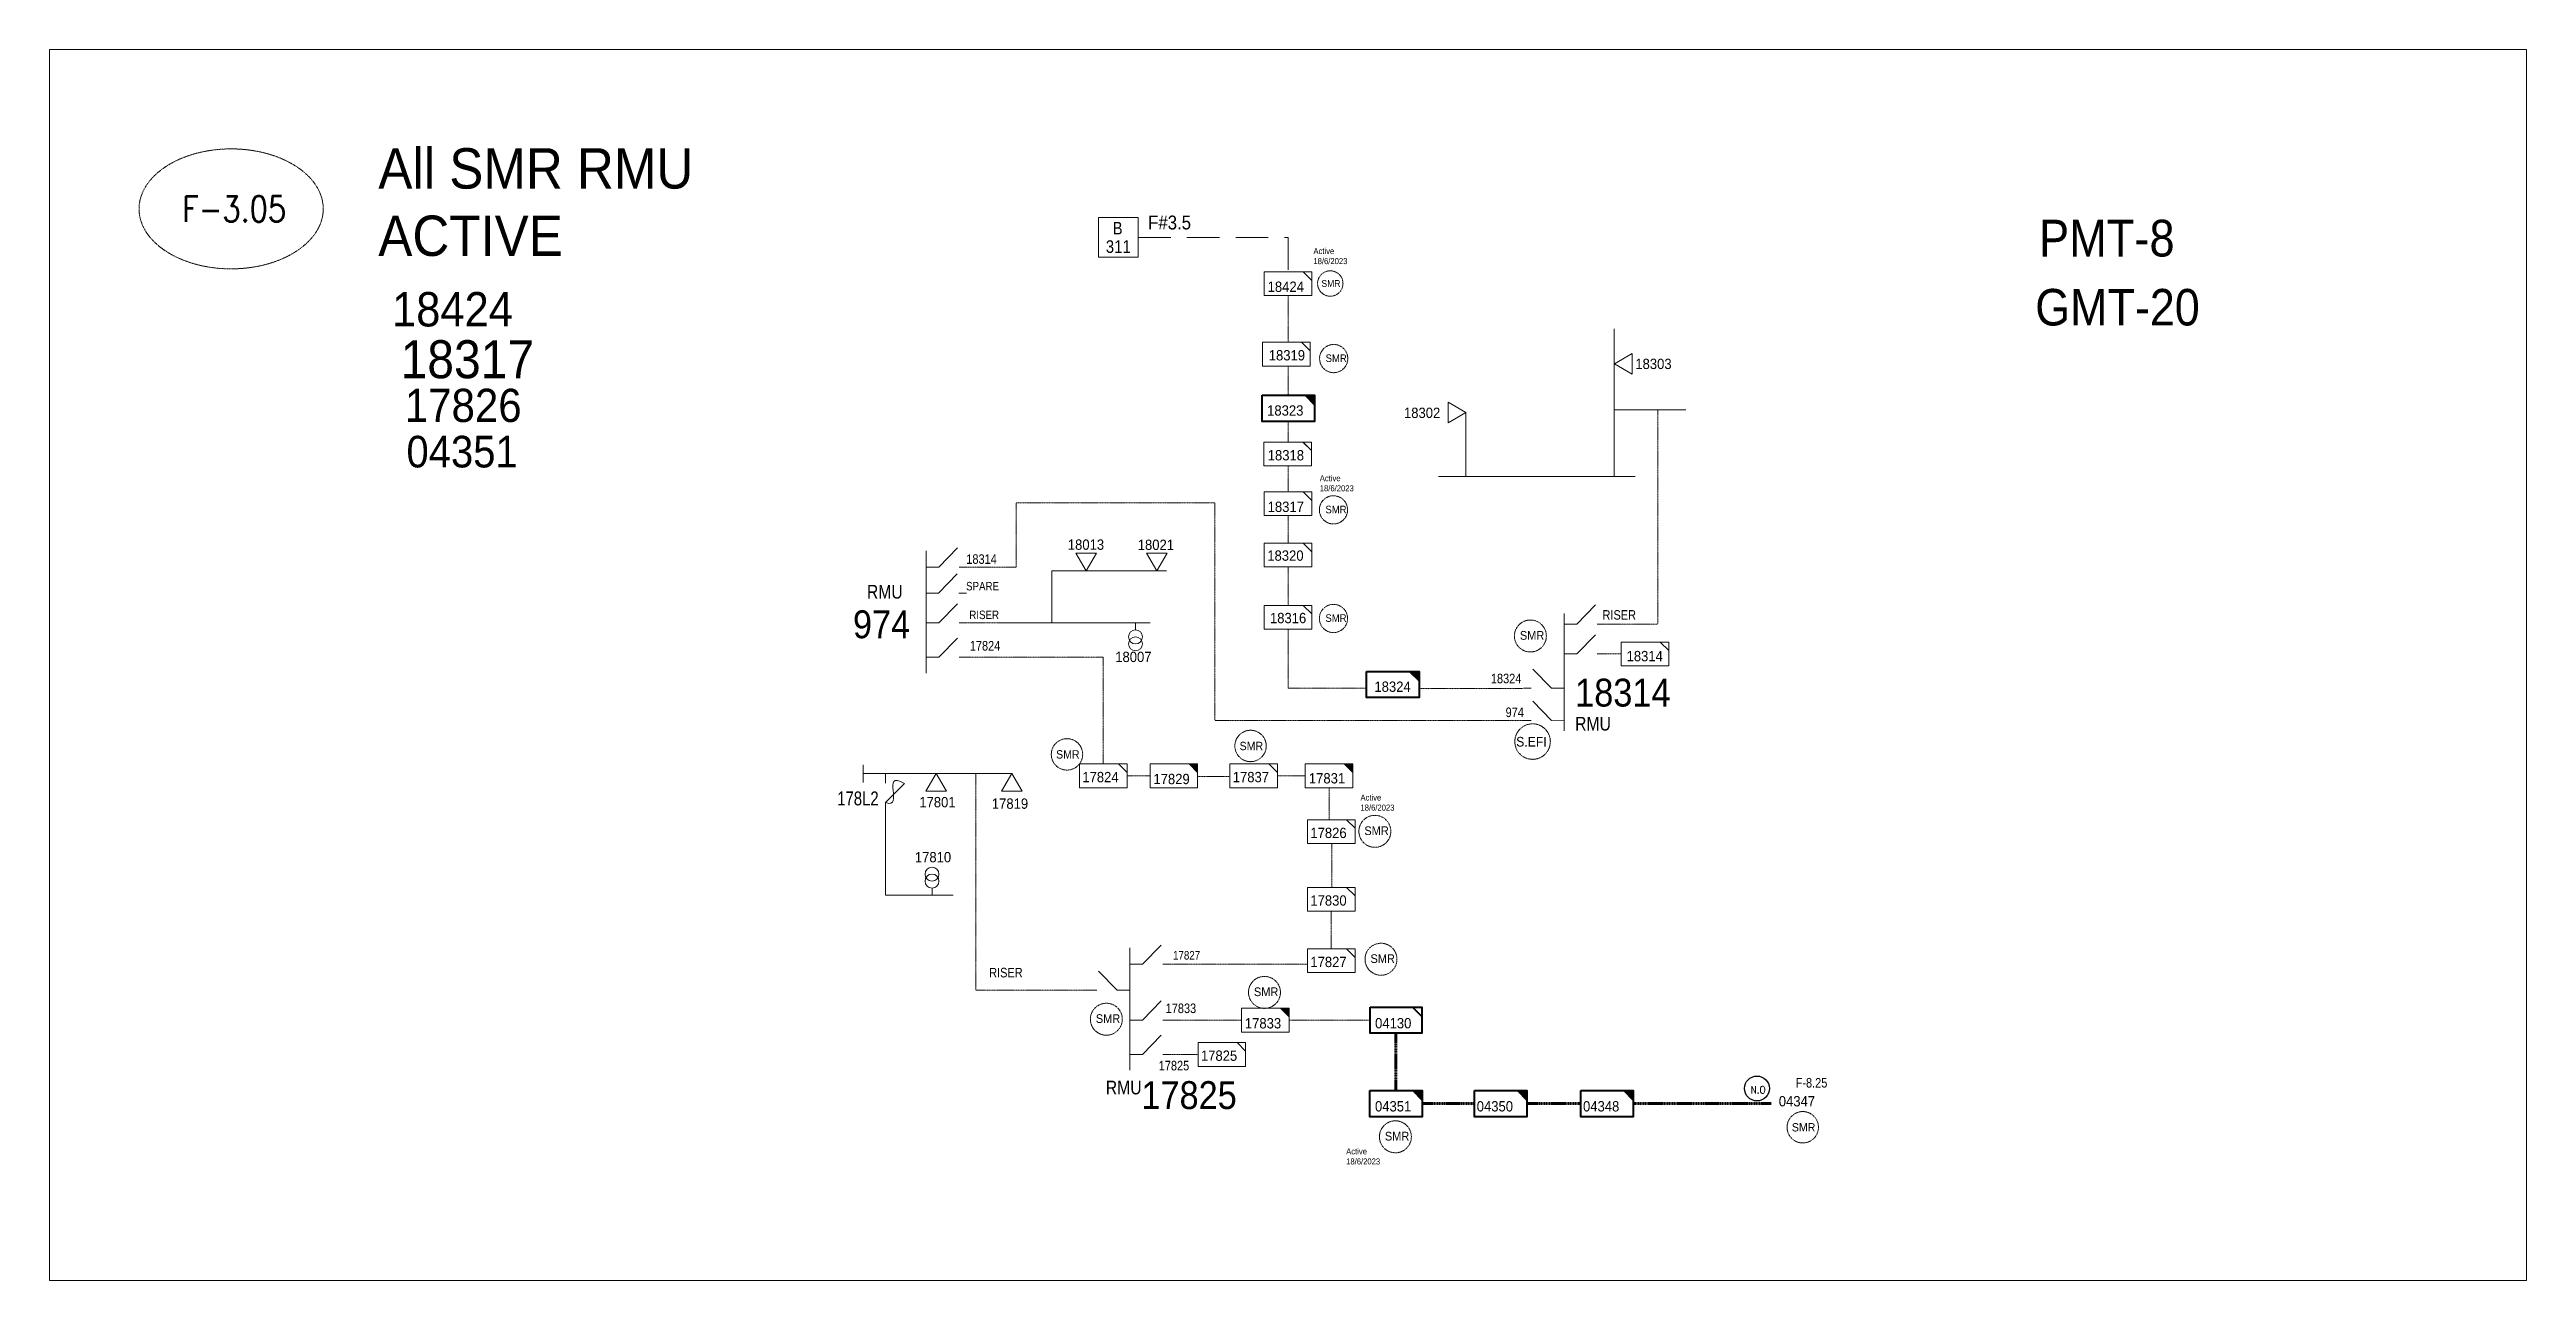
# Model space of a CAD drawing. Header units: metres. Extents: x 65984 to 144644, y -19036 to 23726.
# Drawn here: x 111676 to 112564, y 12996 to 13437 of the extents above; entities that cross this region are included whole.
import ezdxf
from ezdxf.enums import TextEntityAlignment as Align

# ---------------------------------------------------------------- set-up
doc = ezdxf.new("R2010")
doc.units = ezdxf.units.M
doc.header["$MEASUREMENT"] = 0
doc.linetypes.add('DGN Style 3', pattern=[0.013877, 0, -0.013877])
doc.linetypes.add('HIDDEN2', pattern=[2381.25, 1587.5, -793.75])
doc.layers.get('0').update_dxf_attribs({"color": 95, "lineweight": 40})
for name, color, linetype, lineweight in [('d_eos', 111, 'Continuous', 40), ('d_eos no', 121, 'Continuous', 40), ('d_fco', 5, 'Continuous', 40), ('d_fco text', 95, 'Continuous', 40), ('d_oh branch', 94, 'Continuous', 40), ('d_switch', 95, 'Continuous', 40), ('d_tf', 1, 'Continuous', 40), ('d_tf no', 6, 'Continuous', 40), ('d_tf_200', 1, 'Continuous', 40), ('d_ug cable', 95, 'Continuous', 40), ('d_ug main line', 95, 'Continuous', 40), ('d_unit sub', 7, 'Continuous', 40), ('FDR  1  05', 172, 'Continuous', 40), ('fedr no', 95, 'Continuous', 40), ('GRID STATION 01', 7, 'Continuous', 40), ('Level 37', 7, 'Continuous', 0), ('O H MAIN FEEDER', 4, 'Continuous', 100), ('SW N O', 114, 'Continuous', 30)]:
    doc.layers.add(name, color=color, linetype=linetype, lineweight=lineweight)
doc.styles.add('NASKHF', font='naskhf.shx', dxfattribs={"height": 8})
doc.styles.add('Style-Arial', font='arial.ttf')
doc.styles.add('Style-ENGINEERING', font='ENGINEERING.shx')
doc.styles.add('Style-msdefault', font='msdefault.shx')
doc.styles.add('Style-STANDARD', font='STANDARD.shx')

msp = doc.modelspace()

# ---------------------------------------------------------------- texts
at = {"layer": 'd_eos no', "color": 7, "linetype": 'Continuous', "lineweight": 13, "style": 'Style-Arial', "width": 0.88}
for s, height, p in [('PMT-8', 13.183, (112389.01, 13376.11)), ('974', 10, (111963.72, 13236.11)), ('17825', 10, (112067.16, 13067.36))]:
    msp.add_text(s, height=height, dxfattribs=at).set_placement(p, align=Align.TOP_LEFT)
at = {"layer": 'd_eos no', "color": 2, "linetype": 'Continuous', "lineweight": 13, "style": 'Style-Arial', "width": 0.88}
msp.add_text('18314', height=10, dxfattribs=at).set_placement((112222.69, 13211.63), align=Align.TOP_LEFT)
at = {"layer": 'd_eos no', "color": 7, "linetype": 'Continuous', "lineweight": 13, "insert": (112387.65, 13351.29), "char_height": 13.088, "attachment_point": 1, "style": 'NASKHF'}
msp.add_mtext('\\fArial|b0|i0|c178178|p39;\\H1x;\\W0.88;GMT-20\\P', dxfattribs=at)
at = {"layer": 'd_fco text', "color": 7, "linetype": 'Continuous', "lineweight": 13, "style": 'Style-msdefault', "width": 0.8}
msp.add_text('178L2', height=5, dxfattribs=at).set_placement((111972.94, 13166.2), align=Align.RIGHT)
at = {"layer": 'd_switch', "color": 191, "linetype": 'Continuous', "lineweight": 13, "style": 'Style-ENGINEERING', "width": 0.857143}
for s, p in [('18314', (112004.37, 13256.2)), ('RISER', (112232.49, 13236.18)), ('17833', (112075.85, 13095.19))]:
    msp.add_text(s, height=3.43, dxfattribs=at).set_placement(p, align=Align.TOP_LEFT)
for s, height, p in [('SPARE', 3.045, (112016.11, 13246.3)), ('RISER', 3.045, (112016.11, 13236.02)), ('17824', 3.43, (112016.55, 13225.12)), ('18324', 3.43, (112203.39, 13213.39)), ('974', 3.43, (112204.3, 13201.28)), ('17827', 3.045, (112088.21, 13114)), ('RISER', 3.43, (112024.58, 13107.98)), ('17825', 3.43, (112084.3, 13074.65))]:
    msp.add_text(s, height=height, dxfattribs=at).set_placement(p, align=Align.TOP_RIGHT)
at = {"layer": 'd_switch', "color": 2, "linetype": 'Continuous', "lineweight": 13, "style": 'Style-ENGINEERING', "width": 0.857143}
msp.add_text('F-8.25', height=3.43, dxfattribs=at).set_placement((112313.11, 13068.5), align=Align.TOP_RIGHT)
at = {"layer": 'd_tf no', "color": 121, "linetype": 'Continuous', "lineweight": 13, "style": 'Style-msdefault', "width": 0.945946}
for s, height, p in [('18424', 12.329, (111798.45, 13350.19)), ('18424', 3.7, (112112.42, 13353.95)), ('18317', 13.616, (111801.51, 13332.92)), ('17826', 11.904, (111803.04, 13315.52)), ('18317', 3.7, (112112.42, 13275.07)), ('17826', 3.7, (112127.73, 13158.2))]:
    msp.add_text(s, height=height, dxfattribs=at).set_placement(p, align=Align.TOP_LEFT)
at = {"layer": 'd_tf no', "color": 1, "linetype": 'Continuous', "lineweight": 40, "style": 'Style-msdefault', "width": 0.945946}
for height, p in [(2.428, (112131.7, 13354.47)), (2.697, (112133.21, 13327.82)), (2.697, (112133.13, 13273.6)), (2.697, (112133.13, 13234.68)), (2.997, (112036.56, 13185.98)), (2.997, (112102.37, 13188.99)), (2.997, (112300.38, 13052.33))]:
    msp.add_text('SMR', height=height, dxfattribs=at).set_placement(p, align=Align.TOP_LEFT)
at = {"layer": 'd_tf no', "color": 2, "linetype": 'Continuous', "lineweight": 13, "style": 'Style-msdefault', "width": 0.945946}
for s, p in [('18319', (112112.82, 13329.38)), ('18316', (112113.24, 13235.2)), ('17824', (112045.96, 13178.2)), ('17837', (112099.9, 13178.2)), ('17827', (112127.73, 13111.94)), ('17833', (112104.25, 13089.96))]:
    msp.add_text(s, height=3.7, dxfattribs=at).set_placement(p, align=Align.TOP_LEFT)
at = {"layer": 'd_tf no', "color": 21, "linetype": 'Continuous', "lineweight": 13, "style": 'Style-msdefault', "width": 0.945946}
for s, p in [('18303', (112244.25, 13326.29)), ('18323', (112112.23, 13309.59)), ('18302', (112161.3, 13308.75)), ('18318', (112112.45, 13293.55)), ('18013', (112040.76, 13261.51)), ('18021', (112065.84, 13261.45)), ('18320', (112112.29, 13257.58)), ('18007', (112057.77, 13221.28)), ('18314', (112241.12, 13221.56)), ('18324', (112150.7, 13210.6)), ('17829', (112071.46, 13177.51)), ('17831', (112127.2, 13177.77)), ('17801', (111987.51, 13169.22)), ('17819', (112013.53, 13168.69)), ('17810', (111985.92, 13149.5)), ('17830', (112127.73, 13133.97)), ('17825', (112088.49, 13078.35))]:
    msp.add_text(s, height=3.7, dxfattribs=at).set_placement(p, align=Align.TOP_LEFT)
at = {"layer": 'd_tf no', "color": 121, "linetype": 'Continuous', "lineweight": 40, "style": 'Style-msdefault', "width": 0.945946}
for height, p in [(11.336, (111803.63, 13298.66)), (3.7, (112150.91, 13060.2))]:
    msp.add_text('04351', height=height, dxfattribs=at).set_placement(p, align=Align.TOP_LEFT)
at = {"layer": 'd_tf no', "color": 21, "linetype": 'Continuous', "lineweight": 40, "style": 'Style-msdefault', "width": 0.945946}
for s, p in [('04130', (112150.94, 13089.99)), ('04350', (112187.39, 13060.2)), ('04348', (112225.5, 13060.2))]:
    msp.add_text(s, height=3.7, dxfattribs=at).set_placement(p, align=Align.TOP_LEFT)
at = {"layer": 'd_tf no', "color": 2, "linetype": 'Continuous', "lineweight": 40, "style": 'Style-msdefault', "width": 0.945946}
msp.add_text('04347', height=3.7, dxfattribs=at).set_placement((112295.7, 13062.02), align=Align.TOP_LEFT)
at = {"layer": 'd_tf no', "color": 121, "linetype": 'Continuous', "lineweight": 40, "attachment_point": 1, "style": 'NASKHF'}
for s, insert, char_height in [('\\Fmsdefault;\\H1x;\\W0.945946;All SMR RMU \\PACTIVE', (111793.54, 13401.74), 14.4776), ('\\Fmsdefault;\\H1x;\\W0.945946;Active\\P18/6/2023', (112128.84, 13365.96), 2.163), ('\\Fmsdefault;\\H1x;\\W0.945946;Active\\P18/6/2023', (112131.12, 13284.54), 2.163), ('\\Fmsdefault;\\H1x;\\W0.945946;Active\\P18/6/2023', (112145.71, 13170.1), 2.163), ('\\Fmsdefault;\\H1x;\\W0.945946;Active\\P18/6/2023', (112140.58, 13043.28), 2.163)]:
    msp.add_mtext(s, dxfattribs=dict(at, insert=insert, char_height=char_height))
at = {"layer": 'd_tf no', "color": 1, "linetype": 'Continuous', "lineweight": 40, "attachment_point": 1, "style": 'NASKHF'}
for s, insert, char_height in [('\\Fmsdefault;\\H1x;\\W0.945946;SMR', (112202.85, 13228.69), 3.1202), ('\\Fmsdefault;\\H1x;\\W0.945946;S.EFI', (112201.52, 13190.75), 3.4669), ('\\Fmsdefault;\\H1x;\\W0.945946;SMR', (112147.09, 13158.69), 3.1202), ('\\Fmsdefault;\\H1x;\\W0.945946;SMR', (112149.28, 13112.84), 3.1202), ('\\Fmsdefault;\\H1x;\\W0.945946;SMR', (112107.49, 13100.96), 3.1202), ('\\Fmsdefault;\\H1x;\\W0.945946;SMR', (112050.8, 13091.35), 3.1202), ('\\Fmsdefault;\\H1x;\\W0.945946;SMR', (112154.45, 13049.21), 3.1202)]:
    msp.add_mtext(s, dxfattribs=dict(at, insert=insert, char_height=char_height))
at = {"layer": 'fedr no', "color": 6, "linetype": 'Continuous', "lineweight": 13, "style": 'Style-STANDARD', "width": 0.909091}
msp.add_text('F-3.05', height=9.19, dxfattribs=at).set_placement((111741.86, 13380), align=Align.MIDDLE_CENTER)
at = {"layer": 'GRID STATION 01', "linetype": 'Continuous', "lineweight": 13, "style": 'Style-msdefault'}
for s, height, width, p in [('F#3.5', 5, 0.9, (112069.56, 13377.61)), ('311', 4.5, 0.888889, (112054.4, 13368.73)), ('B', 4.5, 0.888889, (112056.84, 13375.32))]:
    msp.add_text(s, height=height, dxfattribs=dict(at, width=width)).set_placement(p, align=Align.TOP_LEFT)
at = {"layer": 'Level 37', "color": 7, "linetype": 'Continuous', "lineweight": 13, "style": 'Style-msdefault', "width": 0.86}
for p in [(111981.56, 13245.21), (112235.49, 13197.93), (112067.21, 13067.53)]:
    msp.add_text('RMU', height=4.9, rotation=0.00037, dxfattribs=at).set_placement(p, align=Align.TOP_RIGHT)

# ---------------------------------------------------------------- blocks, each defined once
blk = doc.blocks.new('TF_8')
at = {"color": 0, "linetype": 'ByBlock', "lineweight": -2}
blk.add_line((6.3, 4.95), (9.9, 1.35), dxfattribs=at)
blk.add_3dface([(-10.1, 4.95), (9.9, 4.95), (9.9, -5.05), (-10.1, -5.05)], dxfattribs=at)
blk = doc.blocks.new('TFU_116')
at = {"layer": 'd_tf_200', "color": 21, "linetype": 'Continuous', "lineweight": 13}
blk.add_line((0, 10), (0, 0), dxfattribs=at)
for centre in [(0, 30), (0, 20)]:
    blk.add_circle(centre, 10, dxfattribs=at)
blk = doc.blocks.new('exist.us-1000kva')
at = {"color": 0, "linetype": 'ByBlock', "lineweight": -2, "flags": 128}
blk.add_lwpolyline([(40, 12.9), (32.8, 20), (40, 20)], close=True, dxfattribs=at)
at = {"color": 0, "linetype": 'ByBlock', "lineweight": -2, "extrusion": (0, 0, -1)}
blk.add_solid([(-40, 12.9), (-32.8, 20), (-40, 20)], dxfattribs=at)
at = {"color": 0, "linetype": 'ByBlock', "lineweight": -2, "xscale": 2, "yscale": 2}
blk.add_blockref('TF_8', (20.2, 10.1), dxfattribs=at)
blk = doc.blocks.new('*U1012')
at = {"layer": 'd_fco', "color": 7, "linetype": 'Continuous', "lineweight": 13}
blk.add_line((-4.6, 4.2), (-10.1, 4.2), dxfattribs=at)
at = {"layer": 'd_fco', "color": 7, "linetype": 'Continuous', "lineweight": 13, "flags": 128}
blk.add_lwpolyline([(13, 4.2), (7.1, 4.2), (-4.4, -7.3)], dxfattribs=at)
at = {"layer": 'd_fco', "color": 7, "linetype": 'Continuous', "lineweight": 13}
blk.add_open_spline([(-4.4, -7.3), (-13, 7.7), (11.6, -7.7), (7.1, 4.2)], degree=3, dxfattribs=at)
blk = doc.blocks.new('*U2767')
at = {"layer": 'FDR  1  05', "color": 2, "linetype": 'Continuous', "lineweight": 13, "flags": 128}
blk.add_lwpolyline([(8.53, 4.26), (8.53, 1.19), (5.45, 4.26)], dxfattribs=at)
blk.add_lwpolyline([(5.45, 4.26), (8.53, 4.26), (8.53, 1.19)], close=True, dxfattribs=at)
at = {"layer": 'FDR  1  05', "color": 2, "linetype": 'Continuous', "lineweight": 13, "xscale": 0.8535245333131425, "yscale": 0.8535245333131425, "zscale": 0.4267622666565712, "rotation": 359.9999999999999}
blk.add_blockref('TF_8', (0.08, 0.04), dxfattribs=at)
blk = doc.blocks.new('TRA1_987')
at = {"layer": 'd_tf', "color": 21, "linetype": 'Continuous', "lineweight": 13, "ltscale": 0.000236361, "flags": 128}
blk.add_lwpolyline([(10, -17), (0, 0), (-10, -17)], close=True, dxfattribs=at)
blk = doc.blocks.new('TRA1_986')
at = {"layer": 'd_tf', "color": 21, "linetype": 'Continuous', "lineweight": 13, "ltscale": 0.000236361, "xscale": 1.000046566207833, "yscale": 1.000046566207833, "zscale": 1.000046566207833, "rotation": 180}
blk.add_blockref('TRA1_987', (0, 0), dxfattribs=at)
blk = doc.blocks.new('*U2770')
at = {"layer": 'FDR  1  05', "color": 21, "linetype": 'Continuous', "lineweight": 13, "flags": 128}
blk.add_lwpolyline([(8.53, 4.26), (8.53, 1.19), (5.45, 4.26)], dxfattribs=at)
blk.add_lwpolyline([(5.45, 4.26), (8.53, 4.26), (8.53, 1.19)], close=True, dxfattribs=at)
at = {"layer": 'FDR  1  05', "color": 21, "linetype": 'Continuous', "lineweight": 13, "xscale": 0.8535245333131425, "yscale": 0.8535245333131425, "zscale": 0.4267622666565712, "rotation": 359.9999999999999}
blk.add_blockref('TF_8', (0.08, 0.04), dxfattribs=at)
blk = doc.blocks.new('*U3598')
at = {"layer": 'SW N O', "color": 3, "ltscale": 0.426762}
blk.add_circle((0, 0), 16.8, dxfattribs=at)
at = {"layer": 'SW N O', "color": 3, "insert": (1.7, -1.8), "char_height": 9.6, "attachment_point": 5, "line_spacing_factor": 0.6, "style": 'Style-STANDARD'}
blk.add_mtext('N.O', dxfattribs=at)

# ---------------------------------------------------------------- linework, layer by layer
at = {"layer": 'd_eos', "color": 7, "linetype": 'Continuous', "lineweight": 13, "ltscale": 0.625574}
for p, q in [((111989.95, 13213.64), (111989.95, 13257.47)), ((111989.95, 13251.61), (111994.51, 13251.61)), ((111994.51, 13251.61), (112001.17, 13258.47)), ((112001.81, 13251.6), (112004.57, 13251.6)), ((111994.37, 13242.28), (112001.03, 13249.15)), ((111989.81, 13242.28), (111994.37, 13242.28)), ((111994.51, 13231.58), (112001.17, 13238.44)), ((112001.66, 13242.28), (112004.43, 13242.28)), ((111989.95, 13231.58), (111994.51, 13231.58)), ((111994.51, 13219.28), (112001.17, 13226.14)), ((112004.57, 13231.58), (112001.8, 13231.58)), ((112230.57, 13231.19), (112233.34, 13231.19)), ((111989.95, 13219.28), (111994.51, 13219.28)), ((112001.81, 13219.27), (112004.57, 13219.27)), ((112230.57, 13220.49), (112233.34, 13220.49)), ((112206.87, 13208.18), (112204.1, 13208.18)), ((112214.16, 13208.19), (112207.5, 13215.05)), ((112214.16, 13196.68), (112207.5, 13203.55)), ((112206.87, 13196.68), (112204.1, 13196.68)), ((112218.72, 13196.69), (112214.16, 13196.68)), ((112074.84, 13109.27), (112077.61, 13109.26)), ((112058.43, 13099.94), (112051.77, 13106.81)), ((112051.13, 13099.94), (112048.37, 13099.94)), ((112077.6, 13089.24), (112074.83, 13089.24)), ((112074.84, 13076.93), (112077.61, 13076.93))]:
    msp.add_line(p, q, dxfattribs=at)
at = {"layer": 'd_eos', "color": 2, "linetype": 'Continuous', "lineweight": 13, "ltscale": 0.625574}
for p, q in [((112218.72, 13192.89), (112218.72, 13234.96)), ((112223.28, 13231.19), (112229.94, 13238.06)), ((112218.72, 13231.19), (112223.28, 13231.19)), ((112223.28, 13220.49), (112229.94, 13227.35)), ((112218.72, 13220.49), (112223.28, 13220.49)), ((112218.72, 13208.19), (112214.16, 13208.19)), ((112062.99, 13071.3), (112062.99, 13115.13)), ((112062.99, 13109.27), (112067.54, 13109.27)), ((112067.54, 13109.27), (112074.2, 13116.13)), ((112062.99, 13099.94), (112058.43, 13099.94)), ((112067.54, 13089.24), (112074.2, 13096.1)), ((112062.99, 13089.24), (112067.54, 13089.24)), ((112067.54, 13076.94), (112074.2, 13083.8)), ((112062.99, 13076.94), (112067.54, 13076.94))]:
    msp.add_line(p, q, dxfattribs=at)
at = {"layer": 'd_oh branch', "color": 21, "linetype": 'Continuous', "lineweight": 13}
for p, q in [((112236.62, 13337.01), (112236.62, 13284.06)), ((112183.49, 13307.06), (112183.49, 13284.09)), ((112262.37, 13308.01), (112236.62, 13308.01)), ((112173.72, 13284.06), (112244.15, 13284.06)), ((112034.99, 13250.31), (112076.16, 13250.31)), ((112034.99, 13231.58), (112034.99, 13250.31)), ((112017.46, 13231.58), (112070.27, 13231.58)), ((111967.37, 13174.42), (111967.37, 13180.76)), ((111967.37, 13177.59), (112020.7, 13177.59)), ((111975.38, 13164.57), (111975.38, 13134.07)), ((111975.38, 13134.07), (111999.61, 13134.07))]:
    msp.add_line(p, q, dxfattribs=at)
at = {"layer": 'd_ug cable', "color": 21, "linetype": 'DGN Style 3', "lineweight": 13}
for p, q in [((112119.74, 13348.92), (112119.74, 13332.06)), ((112119.74, 13313.22), (112119.73, 13323.67)), ((112119.74, 13296.43), (112119.74, 13303.78)), ((112119.74, 13278.58), (112119.74, 13287.9)), ((112119.74, 13260.19), (112119.74, 13270.05)), ((112119.74, 13237.87), (112119.74, 13251.65)), ((112233.34, 13220.49), (112239.18, 13220.49)), ((112070.24, 13176.81), (112061.99, 13176.81)), ((112098.87, 13176.52), (112087.31, 13176.52)), ((112135.43, 13136.83), (112135.43, 13152.52)), ((112135.23, 13114.79), (112135.23, 13128.29)), ((112077.61, 13076.93), (112087.45, 13076.93))]:
    msp.add_line(p, q, dxfattribs=at)
at = {"layer": 'd_ug cable', "color": 21, "linetype": 'DGN Style 3', "lineweight": 100}
for p, q in [((112167.83, 13059.3), (112186.61, 13059.3)), ((112205.4, 13059.3), (112224.72, 13059.3)), ((112243.5, 13059.3), (112293.12, 13059.3))]:
    msp.add_line(p, q, dxfattribs=at)
at = {"layer": 'd_ug cable', "color": 21, "linetype": 'DGN Style 3', "lineweight": 13, "flags": 128}
for points in [[(112232.56, 13231.19), (112252.33, 13231.19), (112252.33, 13308.01)], [(112204.1, 13196.68), (112093.52, 13196.68), (112093.52, 13274.67), (112022.25, 13274.67), (112022.25, 13251.6), (112004.57, 13251.6)], [(112003.67, 13231.58), (112017.46, 13231.58)], [(112147.92, 13208.18), (112119.74, 13208.18), (112119.74, 13229.34)], [(112004.57, 13219.27), (112053.46, 13219.27), (112053.46, 13181.06)], [(112166.69, 13208.14), (112203.93, 13208.1), (112203.93, 13208.1)], [(112048.37, 13099.94), (112007.8, 13099.94), (112007.8, 13177.59)], [(112125.91, 13176.79), (112115.94, 13176.79)], [(112134.45, 13161.05), (112134.45, 13172.52)], [(112076.1, 13109.26), (112126.69, 13109.26)], [(112077.67, 13089.24), (112103.03, 13089.24)], [(112149.15, 13089.24), (112120.1, 13089.24)]]:
    msp.add_lwpolyline(points, dxfattribs=at)
at = {"layer": 'd_ug cable', "color": 21, "linetype": 'DGN Style 3', "lineweight": 100, "flags": 128}
msp.add_lwpolyline([(112158.44, 13084.6), (112158.44, 13063.99)], dxfattribs=at)
at = {"layer": 'd_ug cable', "color": 2, "linetype": 'DGN Style 3', "lineweight": 13}
for centre, radius in [((112134.88, 13353.25), 4.56), ((112136.1, 13326.34), 5.06), ((112136.02, 13272.12), 5.06), ((112136.02, 13233.19), 5.06), ((112206.63, 13226.91), 5.73), ((112040.47, 13184.49), 5.63), ((112106.29, 13187.5), 5.63), ((112207.42, 13189.07), 6.37), ((112150.87, 13156.9), 5.73), ((112153.06, 13111.06), 5.73), ((112111.27, 13099.18), 5.73), ((112054.58, 13089.56), 5.73), ((112304.3, 13050.84), 5.63), ((112158.23, 13047.42), 5.73)]:
    msp.add_circle(centre, radius, dxfattribs=at)
at = {"layer": 'd_ug main line', "color": 21, "linetype": 'HIDDEN2', "lineweight": 13, "ltscale": 0.00735}
msp.add_lwpolyline([(112065.99, 13369.79), (112119.74, 13369.79), (112119.74, 13357.46)], dxfattribs=at)
at = {"layer": 'fedr no', "color": 82, "linetype": 'DGN Style 3', "lineweight": 13, "true_color": 0x1dc70e}
msp.add_ellipse((111740.76, 13380), major_axis=(33.02, 0), ratio=0.651175, dxfattribs=at)
at = {"layer": 'GRID STATION 01', "color": 1, "lineweight": 13, "ltscale": 0.379284, "flags": 128}
msp.add_lwpolyline([(112051.8, 13362.7), (112051.8, 13376.89), (112065.99, 13376.89), (112065.99, 13362.7)], close=True, dxfattribs=at)
at = {"layer": 'O H MAIN FEEDER', "color": 140, "lineweight": 13, "ltscale": 0.498271, "flags": 128}
msp.add_lwpolyline([(111675.64, 13437.1), (112563.79, 13437.1), (112563.79, 12995.94), (111675.64, 12995.94)], close=True, dxfattribs=at)

# ---------------------------------------------------------------- block references
at = {"layer": 'd_fco', "color": 7, "linetype": 'Continuous', "lineweight": 13, "extrusion": (0, 0, -1), "xscale": 0.59458164314392, "yscale": 0.59458164314392, "zscale": 0.59458164314392, "rotation": 270.0000000006001}
msp.add_blockref('*U1012', (-111977.88, 13171.46), dxfattribs=at)
at = {"layer": 'd_tf', "color": 21, "linetype": 'Continuous', "lineweight": 13, "ltscale": 0.000236361, "xscale": 0.37, "yscale": 0.37, "zscale": 0.37}
for p, rotation in [((112236.84, 13324.48), 269.9999999999999), ((111993.53, 13177.59), 180), ((112020.71, 13177.59), 180)]:
    msp.add_blockref('TRA1_986', p, dxfattribs=dict(at, rotation=rotation))
at = {"layer": 'd_tf', "color": 21, "linetype": 'Continuous', "lineweight": 13, "ltscale": 0.000236361, "extrusion": (0, 0, -1), "xscale": 0.37, "yscale": 0.37, "zscale": 0.37}
for p, rotation in [((-112183.48, 13307.06), 269.9999999999999), ((-112047.35, 13250.31), 359.9999999999999), ((-112072.68, 13250.31), 359.9999999999999)]:
    msp.add_blockref('TRA1_986', p, dxfattribs=dict(at, rotation=rotation))
at = {"layer": 'd_tf_200', "color": 21, "linetype": 'Continuous', "lineweight": 13, "xscale": 0.25, "yscale": 0.25, "zscale": 0.25, "rotation": 179.9999999999999}
msp.add_blockref('TFU_116', (112065.01, 13231.58), dxfattribs=at)
at = {"layer": 'd_tf_200', "color": 21, "linetype": 'Continuous', "lineweight": 13, "extrusion": (0, 0, -1), "xscale": 0.25, "yscale": 0.25, "zscale": 0.25, "rotation": 359.9999999999999}
msp.add_blockref('TFU_116', (-111992.07, 13134.07), dxfattribs=at)
at = {"layer": 'd_unit sub', "color": 21, "linetype": 'Continuous', "lineweight": 40, "xscale": 0.9287120526246042, "yscale": 0.9287120526246042, "zscale": 0.4267622666565712, "rotation": 359.9999999999999}
msp.add_blockref('TF_8', (112158.53, 13089.29), dxfattribs=at)
at = {"layer": 'FDR  1  05', "color": 2, "linetype": 'Continuous', "lineweight": 13}
for p in [(112119.75, 13353.19), (112119.15, 13327.94), (112119.75, 13274.32)]:
    msp.add_blockref('*U2767', p, dxfattribs=at)
at = {"layer": 'FDR  1  05', "color": 21, "linetype": 'Continuous', "lineweight": 40, "xscale": 0.4695485481274629, "yscale": 0.4695485481274629, "zscale": 0.4267622666565712, "rotation": 359.9999999999999}
for p in [(112110.49, 13303.78), (112147.92, 13204.85), (112186.61, 13054.6), (112224.72, 13054.6)]:
    msp.add_blockref('exist.us-1000kva', p, dxfattribs=at)
at = {"layer": 'FDR  1  05', "color": 21, "linetype": 'Continuous', "lineweight": 13}
for p in [(112119.64, 13292.16), (112119.75, 13255.92)]:
    msp.add_blockref('*U2770', p, dxfattribs=at)
at = {"layer": 'FDR  1  05', "color": 2, "linetype": 'Continuous', "lineweight": 13, "zscale": 0.4267622666565712, "rotation": 359.9999999999999}
for name, p, xscale, yscale in [('TF_8', (112119.83, 13233.65), 0.8535245333131425, 0.8535245333131425), ('TF_8', (112053.54, 13176.83), 0.8535245333131425, 0.8535245333131425), ('TF_8', (112107.49, 13176.83), 0.8535245333131425, 0.8535245333131425), ('TF_8', (112135.31, 13156.83), 0.8535245333131425, 0.8535245333131425), ('TF_8', (112135.31, 13110.57), 0.8535245333131425, 0.8535245333131425), ('exist.us-1000kva', (112103.03, 13084.97), 0.4267622666565712, 0.4267622666565712)]:
    msp.add_blockref(name, p, dxfattribs=dict(at, xscale=xscale, yscale=yscale))
at = {"layer": 'FDR  1  05', "color": 21, "linetype": 'Continuous', "lineweight": 13, "zscale": 0.4267622666565712, "rotation": 359.9999999999999}
for name, p, xscale, yscale in [('TF_8', (112247.8, 13220.53), 0.8535245333131425, 0.8535245333131425), ('exist.us-1000kva', (112070.24, 13172.52), 0.4267622666565712, 0.4267622666565712), ('exist.us-1000kva', (112125.91, 13172.52), 0.4267622666565712, 0.4267622666565712), ('TF_8', (112135.31, 13132.6), 0.8535245333131425, 0.8535245333131425), ('TF_8', (112096.07, 13076.98), 0.8535245333131425, 0.8535245333131425)]:
    msp.add_blockref(name, p, dxfattribs=dict(at, xscale=xscale, yscale=yscale))
at = {"layer": 'FDR  1  05', "color": 2, "linetype": 'Continuous', "lineweight": 40, "xscale": 0.4695485481274629, "yscale": 0.4695485481274629, "zscale": 0.4267622666565712, "rotation": 359.9999999999999}
msp.add_blockref('exist.us-1000kva', (112149.05, 13054.6), dxfattribs=at)
at = {"layer": 'SW N O', "color": 3, "xscale": 0.265562517187993, "yscale": 0.265562517187993, "zscale": 0.265562517187993, "rotation": 359.9999999999999}
msp.add_blockref('*U3598', (112287.85, 13064.74), dxfattribs=at)

msp.set_redraw_order([(e.dxf.handle, doc.entitydb.next_handle()) for e in msp.query("TEXT MTEXT ATTDEF DIMENSION ARC_DIMENSION")])  # texts and dimensions are drawn at this point

doc.saveas('drawing.dxf')
